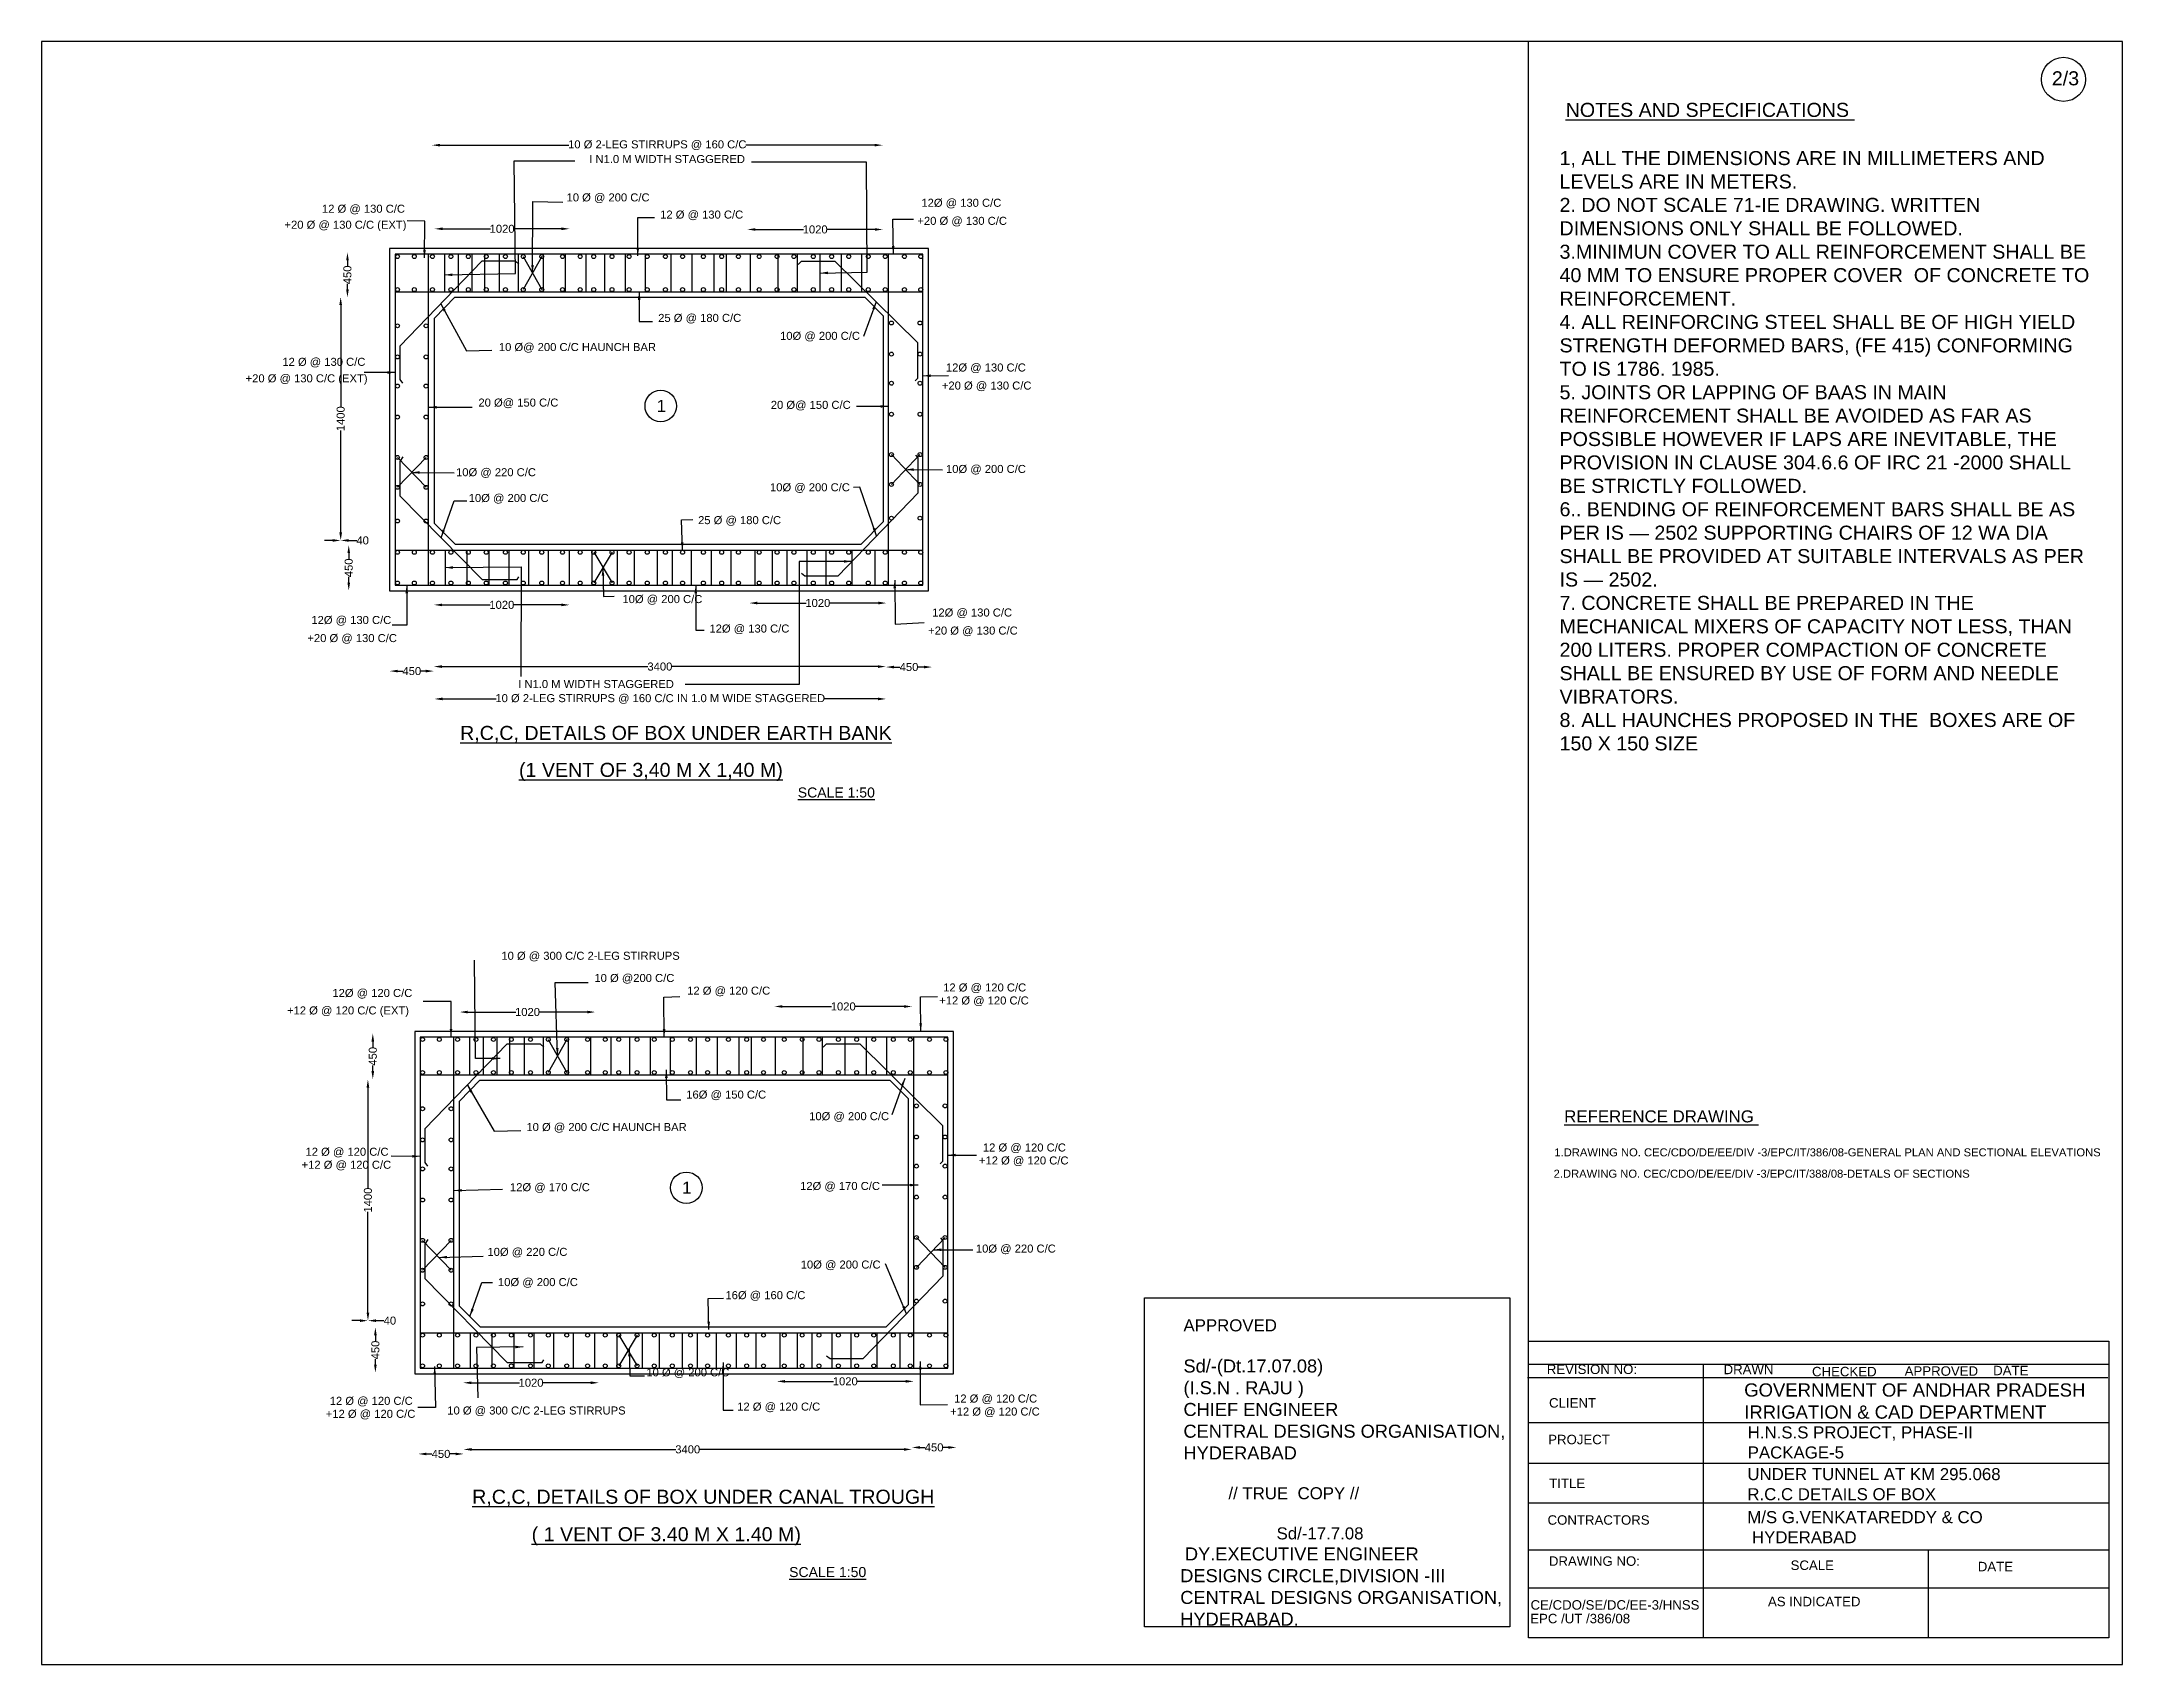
# Model space of a CAD drawing. Header units: millimetres. Extents: x 5124 to 2516816, y 2311 to 44401553.
# Drawn here: x 2511631 to 2516816, y 44397509 to 44401553 of the extents above.
import ezdxf

# ---------------------------------------------------------------- set-up
doc = ezdxf.new("R2010")
doc.units = ezdxf.units.MM
doc.header["$MEASUREMENT"] = 0
for name, color, linetype in [('DIMENSION', 7, 'Continuous'), ('DRAWING', 2, 'Continuous'), ('TEXT', 7, 'Continuous')]:
    doc.layers.add(name, color=color, linetype=linetype)
doc.styles.get("Standard").update_dxf_attribs({"font": 'arial.ttf', "height": 20})
doc.dimstyles.get("Standard").update_dxf_attribs({"dimtxt": 20, "dimasz": 20, "dimexe": 0.18, "dimexo": 0.0625, "dimgap": 0.09, "dimtad": 0, "dimdec": 0, "dimzin": 0, "dimdsep": 46, "dimtxsty": 'Standard', "dimcen": 0.09, "dimse1": 1, "dimse2": 1, "dimclrd": 1, "dimadec": 0, "dimazin": 0, "dimtfac": 1, "dimtdec": 0, "dimtofl": 0, "dimtmove": 0, "dimatfit": 3, "dimfxl": 1, "dimtolj": 1, "dimtzin": 0, "dimarcsym": 0})

msp = doc.modelspace()

# ---------------------------------------------------------------- texts
at = {"layer": 'DIMENSION', "color": 0}
for s, height, p in [('2/3', 35, (2516640.3, 44401443.7)), ('%%UNOTES AND SPECIFICATIONS ', 35, (2515428.7, 44401365)), ('I N1.0 M WIDTH STAGGERED ', 20, (2512995.5, 44401250)), ('I N1.0 M WIDTH STAGGERED ', 20, (2512818.4, 44399941.7))]:
    msp.add_text(s, height=height, dxfattribs=at).set_placement(p)
at = {"layer": 'DIMENSION', "color": 0, "insert": (2515413.5, 44401279.9), "char_height": 35, "width": 1344.625, "attachment_point": 1}
msp.add_mtext('1, ALL THE DIMENSIONS ARE IN MILLIMETERS AND LEVELS ARE IN METERS. \\P2. DO NOT SCALE 71-IE DRAWING. WRITTEN DIMENSIONS ONLY SHALL BE FOLLOWED. \\P3.MINIMUN COVER TO ALL REINFORCEMENT SHALL BE 40 MM TO ENSURE PROPER COVER  OF CONCRETE TO REINFORCEMENT. \\P4. ALL REINFORCING STEEL SHALL BE OF HIGH YIELD STRENGTH DEFORMED BARS, (FE 415) CONFORMING TO IS 1786. 1985. \\P5. JOINTS OR LAPPING OF BAAS IN MAIN REINFORCEMENT SHALL BE AVOIDED AS FAR AS POSSIBLE HOWEVER IF LAPS ARE INEVITABLE, THE PROVISION IN CLAUSE 304.6.6 OF IRC 21 -2000 SHALL BE STRICTLY FOLLOWED. \\P6.. BENDING OF REINFORCEMENT BARS SHALL BE AS PER IS — 2502 SUPPORTING CHAIRS OF 12 WA DIA SHALL BE PROVIDED AT SUITABLE INTERVALS AS PER IS — 2502. \\P7. CONCRETE SHALL BE PREPARED IN THE MECHANICAL MIXERS OF CAPACITY NOT LESS, THAN 200 LITERS. PROPER COMPACTION OF CONCRETE SHALL BE ENSURED BY USE OF FORM AND NEEDLE VIBRATORS. \\P8. ALL HAUNCHES PROPOSED IN THE  BOXES ARE OF 150 X 150 SIZE ', dxfattribs=at)
at = {"layer": 'DRAWING', "color": 0}
for s, height, p in [('REVISION NO:', 23.577, (2515381.6, 44398232.2)), ('DRAWN ', 23.58, (2515822.3, 44398231.8)), ('CHECKED ', 23.58, (2516042.6, 44398226.5)), ('APPROVED ', 23.58, (2516273.5, 44398227.8)), ('DATE ', 23.58, (2516494.1, 44398229.1)), ('CLIENT', 23.58, (2515387.3, 44398148.5)), ('PROJECT', 23.58, (2515385.2, 44398057.2)), ('TITLE ', 23.58, (2515387.7, 44397948.2)), ('CONTRACTORS ', 23.577, (2515383.6, 44397856.6)), ('DRAWING NO:', 23.577, (2515386.9, 44397754.2)), ('SCALE ', 23.58, (2515989.3, 44397743.9)), ('DATE ', 23.58, (2516455.8, 44397740.6)), ('AS INDICATED ', 23.577, (2515932.9, 44397653.4)), ('CE/CDO/SE/DC/EE-3/HNSS', 23.577, (2515341.2, 44397645)), ('EPC /UT /386/08', 23.577, (2515340.4, 44397611))]:
    msp.add_text(s, height=height, dxfattribs=at).set_placement(p)
at = {"layer": 'DRAWING', "color": 0, "attachment_point": 1}
for s, insert, char_height, width in [('GOVERNMENT OF ANDHAR PRADESH  IRRIGATION & CAD DEPARTMENT ', (2515873.6, 44398208.9), 33, 1051.541), ('H.N.S.S PROJECT, PHASE-II\\PPACKAGE-5', (2515882.4, 44398101.7), 30, 557.756), ('UNDER TUNNEL AT KM 295.068 R.C.C DETAILS OF BOX', (2515881.5, 44397997.7), 30, 662.375), ('M/S G.VENKATAREDDY & CO  HYDERABAD ', (2515881.3, 44397890.5), 30, 586.063)]:
    msp.add_mtext(s, dxfattribs=dict(at, insert=insert, char_height=char_height, width=width))
at = {"layer": 'TEXT', "color": 0}
for s, height, p in [('10 Ø @ 200 C/C', 20, (2512938.9, 44401154.4)), ('12Ø @ 130 C/C', 20, (2513823.2, 44401141)), ('+20 Ø @ 130 C/C (EXT)', 20, (2512236, 44401086.3)), ('12 Ø @ 130 C/C', 20, (2512329.4, 44401126.2)), ('12 Ø @ 130 C/C', 20, (2513172.2, 44401111.6)), ('+20 Ø @ 130 C/C', 20, (2513813.2, 44401096)), ('25 Ø @ 180 C/C', 20, (2513167.3, 44400854.1)), ('10 Ø@ 200 C/C HAUNCH BAR', 20, (2512770.2, 44400781.5)), ('10Ø @ 200 C/C', 20, (2513471, 44400809.4)), ('12 Ø @ 130 C/C', 20, (2512230.7, 44400744.6)), ('12Ø @ 130 C/C', 20, (2513884.3, 44400730.5)), ('+20 Ø @ 130 C/C (EXT)', 20, (2512139.1, 44400703.5)), ('+20 Ø @ 130 C/C', 20, (2513874.3, 44400685.5)), ('20 Ø@ 150 C/C', 20, (2512719.3, 44400643.1)), ('1', 30, (2513163.4, 44400629.8)), ('20 Ø@ 150 C/C', 20, (2513447.9, 44400637.4)), ('10Ø @ 220 C/C', 20, (2512663.5, 44400469.5)), ('10Ø @ 200 C/C', 20, (2513884.5, 44400477.7)), ('10Ø @ 200 C/C', 20, (2512695.1, 44400405.3)), ('10Ø @ 200 C/C', 20, (2513445.9, 44400432)), ('25 Ø @ 180 C/C', 20, (2513266.7, 44400350.1)), ('10Ø @ 200 C/C', 20, (2513078.2, 44400153.4)), ('12Ø @ 130 C/C', 20, (2512303, 44400101.2)), ('12Ø @ 130 C/C', 20, (2513850, 44400119.9)), ('+20 Ø @ 130 C/C', 20, (2512293, 44400056.2)), ('12Ø @ 130 C/C', 20, (2513295, 44400080)), ('+20 Ø @ 130 C/C', 20, (2513840, 44400074.9)), ('%%UR,C,C, DETAILS OF BOX UNDER EARTH BANK', 35, (2512673.6, 44399812.3)), ('%%U(1 VENT OF 3,40 M X 1,40 M)', 35, (2512820.4, 44399720.3)), ('%%USCALE 1:50', 25, (2513515.1, 44399668.9)), ('10 Ø @ 300 C/C 2-LEG STIRRUPS', 20, (2512776.5, 44399264.5)), ('10 Ø @200 C/C', 20, (2513008.4, 44399209.1)), ('12Ø @ 120 C/C', 20, (2512355.4, 44399171.8)), ('12 Ø @ 120 C/C', 20, (2513239.5, 44399177.6)), ('12 Ø @ 120 C/C', 20, (2513877.4, 44399185.5)), ('+12 Ø @ 120 C/C (EXT)', 20, (2512242.3, 44399128.3)), ('+12 Ø @ 120 C/C', 20, (2513867.6, 44399153.1)), ('16Ø @ 150 C/C', 20, (2513237.2, 44398918.6)), ('10Ø @ 200 C/C', 20, (2513543.5, 44398864.7)), ('%%UREFERENCE DRAWING ', 30, (2515425.1, 44398859.3)), ('10 Ø @ 200 C/C HAUNCH BAR', 20, (2512838.9, 44398837.7)), ('+12 Ø @ 120 C/C', 20, (2512278.6, 44398743.7)), ('12 Ø @ 120 C/C', 20, (2512288.4, 44398776.1)), ('+12 Ø @ 120 C/C', 20, (2513966.6, 44398754.4)), ('12 Ø @ 120 C/C', 20, (2513976.4, 44398786.7)), ('1.DRAWING NO. CEC/CDO/DE/EE/DIV -3/EPC/IT/386/08-GENERAL PLAN AND SECTIONAL ELEVATIONS ', 20, (2515400.5, 44398774.6)), ('1', 30, (2513227, 44398681.7)), ('12Ø @ 170 C/C', 20, (2513520.9, 44398690.8)), ('2.DRAWING NO. CEC/CDO/DE/EE/DIV -3/EPC/IT/388/08-DETALS OF SECTIONS ', 20, (2515398.7, 44398721.4)), ('12Ø @ 170 C/C', 20, (2512797.9, 44398687.8)), ('10Ø @ 220 C/C', 20, (2513959, 44398534.8)), ('10Ø @ 220 C/C', 20, (2512741.8, 44398526.6)), ('10Ø @ 200 C/C', 20, (2513522.4, 44398495)), ('10Ø @ 200 C/C', 20, (2512768, 44398451.3)), ('16Ø @ 160 C/C', 20, (2513334.9, 44398418.7)), ('10 Ø @ 200 C/C', 20, (2513137.8, 44398226.4)), ('+12 Ø @ 120 C/C', 20, (2512338.9, 44398123)), ('12 Ø @ 120 C/C', 20, (2512348.7, 44398155.4)), ('10 Ø @ 300 C/C 2-LEG STIRRUPS', 20, (2512641.7, 44398131.3)), ('12 Ø @ 120 C/C', 20, (2513364.2, 44398141)), ('+12 Ø @ 120 C/C', 20, (2513894.9, 44398128.7)), ('12 Ø @ 120 C/C', 20, (2513904.7, 44398161.1)), ('%%UR,C,C, DETAILS OF BOX UNDER CANAL TROUGH', 35, (2512703.7, 44397908.9)), ('%%U( 1 VENT OF 3.40 M X 1.40 M)', 35, (2512851.9, 44397815.5)), ('%%USCALE 1:50', 25, (2513493.6, 44397726.2))]:
    msp.add_text(s, height=height, dxfattribs=at).set_placement(p)
at = {"layer": 'TEXT', "color": 0, "char_height": 30, "attachment_point": 1}
for s, insert, width in [('APPROVED  \\P\\P{\\H1.0833x;Sd/-(Dt.17.07.08) \\P(I.S.N . RAJU ) \\PCHIEF ENGINEER  \\PCENTRAL DESIGNS ORGANISATION, HYDERABAD }', (2514476.3, 44398368.5), 873.065), ('^I// TRUE  COPY //  \\P^I^I\\P^I^ISd/-17.7.08\\P {\\H1.0833x;DY.EXECUTIVE ENGINEER  \\PDESIGNS CIRCLE,DIVISION -III CENTRAL DESIGNS ORGANISATION, HYDERABAD.}\\P\\P\\P', (2514468.3, 44397950.1), 871.735)]:
    msp.add_mtext(s, dxfattribs=dict(at, insert=insert, width=width))

# ---------------------------------------------------------------- blocks, each defined once
blk = doc.blocks.new('*D53')
at = {"layer": 'Defpoints', "color": 0, "transparency": 16777216}
for p in [(2512603.5, 44401277.9), (2513726.5, 44401294.6), (2513726.5, 44401287.2)]:
    blk.add_point(p, dxfattribs=at)
at = {"layer": 'DIMENSION', "color": 1, "lineweight": -2, "transparency": 16777216}
for p, q in [((2512623.5, 44401294.6), (2512944.7, 44401294.6)), ((2513706.5, 44401294.6), (2513385.3, 44401294.6))]:
    blk.add_line(p, q, dxfattribs=at)
at = {"layer": 'DIMENSION', "color": 1, "transparency": 16777216}
for points in [[(2512623.5, 44401297.9), (2512623.5, 44401291.3), (2512603.5, 44401294.6)], [(2513706.5, 44401297.9), (2513706.5, 44401291.3), (2513726.5, 44401294.6)]]:
    blk.add_solid(points, dxfattribs=at)
at = {"layer": 'DIMENSION', "color": 0, "transparency": 16777216, "insert": (2513165, 44401294.6), "char_height": 20, "attachment_point": 5}
blk.add_mtext('\\A1;10 Ø 2-LEG STIRRUPS @ 160 C/C', dxfattribs=at)
blk = doc.blocks.new('*D54')
at = {"layer": 'Defpoints', "color": 0, "transparency": 16777216}
for p in [(2513389.5, 44401075.4), (2513727.4, 44401084.5), (2513727.4, 44401079.5)]:
    blk.add_point(p, dxfattribs=at)
at = {"layer": 'DIMENSION', "color": 1, "lineweight": -2, "transparency": 16777216}
for p, q in [((2513409.5, 44401084.5), (2513529.5, 44401084.5)), ((2513707.4, 44401084.5), (2513587.5, 44401084.5))]:
    blk.add_line(p, q, dxfattribs=at)
at = {"layer": 'DIMENSION', "color": 1, "transparency": 16777216}
for points in [[(2513409.5, 44401087.8), (2513409.5, 44401081.2), (2513389.5, 44401084.5)], [(2513707.4, 44401087.8), (2513707.4, 44401081.2), (2513727.4, 44401084.5)]]:
    blk.add_solid(points, dxfattribs=at)
at = {"layer": 'DIMENSION', "color": 0, "transparency": 16777216, "insert": (2513558.5, 44401084.5), "char_height": 20, "attachment_point": 5}
blk.add_mtext('\\A1;1020', dxfattribs=at)
blk = doc.blocks.new('*D55')
at = {"layer": 'Defpoints', "color": 0, "transparency": 16777216}
for p in [(2512610.3, 44401086.1), (2512610.3, 44401074.5), (2512946.3, 44401074.7)]:
    blk.add_point(p, dxfattribs=at)
at = {"layer": 'DIMENSION', "color": 1, "lineweight": -2, "transparency": 16777216}
for p, q in [((2512630.3, 44401086.1), (2512749.4, 44401086.1)), ((2512926.3, 44401086.1), (2512807.3, 44401086.1))]:
    blk.add_line(p, q, dxfattribs=at)
at = {"layer": 'DIMENSION', "color": 1, "transparency": 16777216}
for points in [[(2512630.3, 44401089.5), (2512630.3, 44401082.8), (2512610.3, 44401086.1)], [(2512926.3, 44401089.5), (2512926.3, 44401082.8), (2512946.3, 44401086.1)]]:
    blk.add_solid(points, dxfattribs=at)
at = {"layer": 'DIMENSION', "color": 0, "transparency": 16777216, "insert": (2512778.3, 44401086.1), "char_height": 20, "attachment_point": 5}
blk.add_mtext('\\A1;1020', dxfattribs=at)
blk = doc.blocks.new('*D56')
at = {"layer": 'Defpoints', "color": 0, "transparency": 16777216}
for p in [(2512392, 44401027.2), (2512392.9, 44401027.2), (2512392.6, 44400915.5)]:
    blk.add_point(p, dxfattribs=at)
at = {"layer": 'DIMENSION', "color": 1, "lineweight": -2, "transparency": 16777216}
for p, q in [((2512392.9, 44401007.2), (2512392.9, 44400993.9)), ((2512392.9, 44400935.5), (2512392.9, 44400948.8))]:
    blk.add_line(p, q, dxfattribs=at)
at = {"layer": 'DIMENSION', "color": 1, "transparency": 16777216}
for points in [[(2512389.6, 44401007.2), (2512396.3, 44401007.2), (2512392.9, 44401027.2)], [(2512389.6, 44400935.5), (2512396.3, 44400935.5), (2512392.9, 44400915.5)]]:
    blk.add_solid(points, dxfattribs=at)
at = {"layer": 'DIMENSION', "color": 0, "transparency": 16777216, "insert": (2512392.9, 44400971.3), "char_height": 20, "attachment_point": 5, "rotation": 90}
blk.add_mtext('\\A1;450', dxfattribs=at)
blk = doc.blocks.new('*D57')
at = {"layer": 'Defpoints', "color": 0, "transparency": 16777216}
for p in [(2512378.1, 44400916.1), (2512376, 44400309.5), (2512377.8, 44400309.5)]:
    blk.add_point(p, dxfattribs=at)
at = {"layer": 'DIMENSION', "color": 1, "lineweight": -2, "transparency": 16777216}
for p, q in [((2512376, 44400896.1), (2512376, 44400641.8)), ((2512376, 44400329.5), (2512376, 44400583.8))]:
    blk.add_line(p, q, dxfattribs=at)
at = {"layer": 'DIMENSION', "color": 1, "transparency": 16777216}
for points in [[(2512372.7, 44400896.1), (2512379.4, 44400896.1), (2512376, 44400916.1)], [(2512372.7, 44400329.5), (2512379.4, 44400329.5), (2512376, 44400309.5)]]:
    blk.add_solid(points, dxfattribs=at)
at = {"layer": 'DIMENSION', "color": 0, "transparency": 16777216, "insert": (2512376, 44400612.8), "char_height": 20, "attachment_point": 5, "rotation": 90}
blk.add_mtext('\\A1;1400', dxfattribs=at)
blk = doc.blocks.new('*D58')
at = {"layer": 'Defpoints', "color": 0, "transparency": 16777216}
for p in [(2512375.9, 44400298.2), (2512376, 44400309.5), (2512376, 44400309.5)]:
    blk.add_point(p, dxfattribs=at)
at = {"layer": 'DIMENSION', "color": 1, "lineweight": -2, "transparency": 16777216}
for p, q in [((2512355.9, 44400309.5), (2512335.9, 44400309.5)), ((2512396, 44400309.5), (2512416, 44400309.5))]:
    blk.add_line(p, q, dxfattribs=at)
at = {"layer": 'DIMENSION', "color": 1, "transparency": 16777216}
for points in [[(2512355.9, 44400312.9), (2512355.9, 44400306.2), (2512375.9, 44400309.5)], [(2512396, 44400312.9), (2512396, 44400306.2), (2512376, 44400309.5)]]:
    blk.add_solid(points, dxfattribs=at)
at = {"layer": 'DIMENSION', "color": 0, "transparency": 16777216, "insert": (2512430.8, 44400309.5), "char_height": 20, "attachment_point": 5}
blk.add_mtext('\\A1;40', dxfattribs=at)
blk = doc.blocks.new('*D59')
at = {"layer": 'Defpoints', "color": 0, "transparency": 16777216}
for p in [(2512393.9, 44400297.9), (2512392.7, 44400184.7), (2512396.1, 44400184.7)]:
    blk.add_point(p, dxfattribs=at)
at = {"layer": 'DIMENSION', "color": 1, "lineweight": -2, "transparency": 16777216}
for p, q in [((2512396.1, 44400277.9), (2512396.1, 44400263.9)), ((2512396.1, 44400204.7), (2512396.1, 44400218.8))]:
    blk.add_line(p, q, dxfattribs=at)
at = {"layer": 'DIMENSION', "color": 1, "transparency": 16777216}
for points in [[(2512392.8, 44400277.9), (2512399.4, 44400277.9), (2512396.1, 44400297.9)], [(2512392.8, 44400204.7), (2512399.4, 44400204.7), (2512396.1, 44400184.7)]]:
    blk.add_solid(points, dxfattribs=at)
at = {"layer": 'DIMENSION', "color": 0, "transparency": 16777216, "insert": (2512396.1, 44400241.3), "char_height": 20, "attachment_point": 5, "rotation": 90}
blk.add_mtext('\\A1;450', dxfattribs=at)
blk = doc.blocks.new('*D60')
at = {"layer": 'Defpoints', "color": 0, "transparency": 16777216}
for p in [(2512608.8, 44400141), (2512946.3, 44400148.9), (2512946.3, 44400144.2)]:
    blk.add_point(p, dxfattribs=at)
at = {"layer": 'DIMENSION', "color": 1, "lineweight": -2, "transparency": 16777216}
for p, q in [((2512628.8, 44400148.9), (2512748.6, 44400148.9)), ((2512926.3, 44400148.9), (2512806.5, 44400148.9))]:
    blk.add_line(p, q, dxfattribs=at)
at = {"layer": 'DIMENSION', "color": 1, "transparency": 16777216}
for points in [[(2512628.8, 44400152.2), (2512628.8, 44400145.6), (2512608.8, 44400148.9)], [(2512926.3, 44400152.2), (2512926.3, 44400145.6), (2512946.3, 44400148.9)]]:
    blk.add_solid(points, dxfattribs=at)
at = {"layer": 'DIMENSION', "color": 0, "transparency": 16777216, "insert": (2512777.6, 44400148.9), "char_height": 20, "attachment_point": 5}
blk.add_mtext('\\A1;1020', dxfattribs=at)
blk = doc.blocks.new('*D61')
at = {"layer": 'Defpoints', "color": 0, "transparency": 16777216}
for p in [(2512498.4, 44399983.9), (2512498.4, 44399983.9), (2512608.2, 44399982.2)]:
    blk.add_point(p, dxfattribs=at)
at = {"layer": 'DIMENSION', "color": 1, "lineweight": -2, "transparency": 16777216}
for p, q in [((2512518.4, 44399983.9), (2512530.7, 44399983.9)), ((2512588.2, 44399983.9), (2512575.8, 44399983.9))]:
    blk.add_line(p, q, dxfattribs=at)
at = {"layer": 'DIMENSION', "color": 1, "transparency": 16777216}
for points in [[(2512518.4, 44399987.3), (2512518.4, 44399980.6), (2512498.4, 44399983.9)], [(2512588.2, 44399987.3), (2512588.2, 44399980.6), (2512608.2, 44399983.9)]]:
    blk.add_solid(points, dxfattribs=at)
at = {"layer": 'DIMENSION', "color": 0, "transparency": 16777216, "insert": (2512553.3, 44399983.9), "char_height": 20, "attachment_point": 5}
blk.add_mtext('\\A1;450', dxfattribs=at)
blk = doc.blocks.new('*D62')
at = {"layer": 'Defpoints', "color": 0, "transparency": 16777216}
for p in [(2512608.2, 44399982.2), (2513734.8, 44399995.2), (2513734.8, 44399994.2)]:
    blk.add_point(p, dxfattribs=at)
at = {"layer": 'DIMENSION', "color": 1, "lineweight": -2, "transparency": 16777216}
for p, q in [((2512628.2, 44399995.2), (2513141.6, 44399995.2)), ((2513714.8, 44399995.2), (2513201.4, 44399995.2))]:
    blk.add_line(p, q, dxfattribs=at)
at = {"layer": 'DIMENSION', "color": 1, "transparency": 16777216}
for points in [[(2512628.2, 44399998.5), (2512628.2, 44399991.8), (2512608.2, 44399995.2)], [(2513714.8, 44399998.5), (2513714.8, 44399991.8), (2513734.8, 44399995.2)]]:
    blk.add_solid(points, dxfattribs=at)
at = {"layer": 'DIMENSION', "color": 0, "transparency": 16777216, "insert": (2513171.5, 44399995.2), "char_height": 20, "attachment_point": 5}
blk.add_mtext('\\A1;3400', dxfattribs=at)
blk = doc.blocks.new('*D63')
at = {"layer": 'Defpoints', "color": 0, "transparency": 16777216}
for p in [(2513734.8, 44399995.2), (2513849.7, 44399997.5), (2513849.7, 44399994)]:
    blk.add_point(p, dxfattribs=at)
at = {"layer": 'DIMENSION', "color": 1, "lineweight": -2, "transparency": 16777216}
for p, q in [((2513754.8, 44399994), (2513769.7, 44399994)), ((2513829.7, 44399994), (2513814.8, 44399994))]:
    blk.add_line(p, q, dxfattribs=at)
at = {"layer": 'DIMENSION', "color": 1, "transparency": 16777216}
for points in [[(2513754.8, 44399997.3), (2513754.8, 44399990.6), (2513734.8, 44399994)], [(2513829.7, 44399997.3), (2513829.7, 44399990.6), (2513849.7, 44399994)]]:
    blk.add_solid(points, dxfattribs=at)
at = {"layer": 'DIMENSION', "color": 0, "transparency": 16777216, "insert": (2513792.3, 44399994), "char_height": 20, "attachment_point": 5}
blk.add_mtext('\\A1;450', dxfattribs=at)
blk = doc.blocks.new('*D64')
at = {"layer": 'Defpoints', "color": 0, "transparency": 16777216}
for p in [(2512609.8, 44399918.7), (2513734.9, 44399930.3), (2513734.9, 44399914.5)]:
    blk.add_point(p, dxfattribs=at)
at = {"layer": 'DIMENSION', "color": 1, "lineweight": -2, "transparency": 16777216}
for p, q in [((2512629.8, 44399914.5), (2512763.7, 44399914.5)), ((2513714.9, 44399914.5), (2513581.1, 44399914.5))]:
    blk.add_line(p, q, dxfattribs=at)
at = {"layer": 'DIMENSION', "color": 1, "transparency": 16777216}
for points in [[(2512629.8, 44399917.9), (2512629.8, 44399911.2), (2512609.8, 44399914.5)], [(2513714.9, 44399917.9), (2513714.9, 44399911.2), (2513734.9, 44399914.5)]]:
    blk.add_solid(points, dxfattribs=at)
at = {"layer": 'DIMENSION', "color": 0, "transparency": 16777216, "insert": (2513172.4, 44399914.5), "char_height": 20, "attachment_point": 5}
blk.add_mtext('\\A1;10 Ø 2-LEG STIRRUPS @ 160 C/C IN 1.0 M WIDE STAGGERED', dxfattribs=at)
blk = doc.blocks.new('*D65')
at = {"layer": 'Defpoints', "color": 0, "transparency": 16777216}
for p in [(2513394.4, 44400148.6), (2513735.9, 44400153.5), (2513735.9, 44400151.9)]:
    blk.add_point(p, dxfattribs=at)
at = {"layer": 'DIMENSION', "color": 1, "lineweight": -2, "transparency": 16777216}
for p, q in [((2513414.4, 44400153.5), (2513536.2, 44400153.5)), ((2513715.9, 44400153.5), (2513594.1, 44400153.5))]:
    blk.add_line(p, q, dxfattribs=at)
at = {"layer": 'DIMENSION', "color": 1, "transparency": 16777216}
for points in [[(2513414.4, 44400156.9), (2513414.4, 44400150.2), (2513394.4, 44400153.5)], [(2513715.9, 44400156.9), (2513715.9, 44400150.2), (2513735.9, 44400153.5)]]:
    blk.add_solid(points, dxfattribs=at)
at = {"layer": 'DIMENSION', "color": 0, "transparency": 16777216, "insert": (2513565.1, 44400153.5), "char_height": 20, "attachment_point": 5}
blk.add_mtext('\\A1;1020', dxfattribs=at)
blk = doc.blocks.new('*D66')
at = {"layer": 'Defpoints', "color": 0, "transparency": 16777216}
for p in [(2513010.5, 44399134.3), (2513010.5, 44399132.6), (2512672.6, 44399126.1)]:
    blk.add_point(p, dxfattribs=at)
at = {"layer": 'DIMENSION', "color": 1, "lineweight": -2, "transparency": 16777216}
for p, q in [((2512692.6, 44399134.3), (2512812.6, 44399134.3)), ((2512990.5, 44399134.3), (2512870.5, 44399134.3))]:
    blk.add_line(p, q, dxfattribs=at)
at = {"layer": 'DIMENSION', "color": 1, "transparency": 16777216}
for points in [[(2512692.6, 44399137.6), (2512692.6, 44399130.9), (2512672.6, 44399134.3)], [(2512990.5, 44399137.6), (2512990.5, 44399130.9), (2513010.5, 44399134.3)]]:
    blk.add_solid(points, dxfattribs=at)
at = {"layer": 'DIMENSION', "color": 0, "transparency": 16777216, "insert": (2512841.6, 44399134.3), "char_height": 20, "attachment_point": 5}
blk.add_mtext('\\A1;1020', dxfattribs=at)
blk = doc.blocks.new('*D67')
at = {"layer": 'Defpoints', "color": 0, "transparency": 16777216}
for p in [(2513457, 44399139.1), (2513799.8, 44399148.1), (2513799.8, 44399140.7)]:
    blk.add_point(p, dxfattribs=at)
at = {"layer": 'DIMENSION', "color": 1, "lineweight": -2, "transparency": 16777216}
for p, q in [((2513477, 44399148.1), (2513599.4, 44399148.1)), ((2513779.8, 44399148.1), (2513657.4, 44399148.1))]:
    blk.add_line(p, q, dxfattribs=at)
at = {"layer": 'DIMENSION', "color": 1, "transparency": 16777216}
for points in [[(2513477, 44399151.4), (2513477, 44399144.8), (2513457, 44399148.1)], [(2513779.8, 44399151.4), (2513779.8, 44399144.8), (2513799.8, 44399148.1)]]:
    blk.add_solid(points, dxfattribs=at)
at = {"layer": 'DIMENSION', "color": 0, "transparency": 16777216, "insert": (2513628.4, 44399148.1), "char_height": 20, "attachment_point": 5}
blk.add_mtext('\\A1;1020', dxfattribs=at)
blk = doc.blocks.new('*D68')
at = {"layer": 'Defpoints', "color": 0, "transparency": 16777216}
for p in [(2512456.1, 44399080.8), (2512457, 44399080.8), (2512457.5, 44398967)]:
    blk.add_point(p, dxfattribs=at)
at = {"layer": 'DIMENSION', "color": 1, "lineweight": -2, "transparency": 16777216}
for p, q in [((2512456.1, 44399060.8), (2512456.1, 44399046.5)), ((2512456.1, 44398987), (2512456.1, 44399001.4))]:
    blk.add_line(p, q, dxfattribs=at)
at = {"layer": 'DIMENSION', "color": 1, "transparency": 16777216}
for points in [[(2512452.8, 44399060.8), (2512459.4, 44399060.8), (2512456.1, 44399080.8)], [(2512452.8, 44398987), (2512459.4, 44398987), (2512456.1, 44398967)]]:
    blk.add_solid(points, dxfattribs=at)
at = {"layer": 'DIMENSION', "color": 0, "transparency": 16777216, "insert": (2512456.1, 44399023.9), "char_height": 20, "attachment_point": 5, "rotation": 90}
blk.add_mtext('\\A1;450', dxfattribs=at)
blk = doc.blocks.new('*D69')
at = {"layer": 'Defpoints', "color": 0, "transparency": 16777216}
for p in [(2512441.8, 44398966.1), (2512443.9, 44398365.2), (2512449, 44398365.2)]:
    blk.add_point(p, dxfattribs=at)
at = {"layer": 'DIMENSION', "color": 1, "lineweight": -2, "transparency": 16777216}
for p, q in [((2512443.9, 44398946.1), (2512443.9, 44398694.6)), ((2512443.9, 44398385.2), (2512443.9, 44398636.7))]:
    blk.add_line(p, q, dxfattribs=at)
at = {"layer": 'DIMENSION', "color": 1, "transparency": 16777216}
for points in [[(2512440.6, 44398946.1), (2512447.3, 44398946.1), (2512443.9, 44398966.1)], [(2512440.6, 44398385.2), (2512447.3, 44398385.2), (2512443.9, 44398365.2)]]:
    blk.add_solid(points, dxfattribs=at)
at = {"layer": 'DIMENSION', "color": 0, "transparency": 16777216, "insert": (2512443.9, 44398665.6), "char_height": 20, "attachment_point": 5, "rotation": 90}
blk.add_mtext('\\A1;1400', dxfattribs=at)
blk = doc.blocks.new('*D70')
at = {"layer": 'Defpoints', "color": 0, "transparency": 16777216}
for p in [(2512443.9, 44398365.2), (2512443.9, 44398365.2), (2512443.9, 44398348.6)]:
    blk.add_point(p, dxfattribs=at)
at = {"layer": 'DIMENSION', "color": 1, "lineweight": -2, "transparency": 16777216}
for p, q in [((2512423.9, 44398365.2), (2512403.9, 44398365.2)), ((2512463.9, 44398365.2), (2512483.9, 44398365.2))]:
    blk.add_line(p, q, dxfattribs=at)
at = {"layer": 'DIMENSION', "color": 1, "transparency": 16777216}
for points in [[(2512423.9, 44398368.5), (2512423.9, 44398361.8), (2512443.9, 44398365.2)], [(2512463.9, 44398368.5), (2512463.9, 44398361.8), (2512443.9, 44398365.2)]]:
    blk.add_solid(points, dxfattribs=at)
at = {"layer": 'DIMENSION', "color": 0, "transparency": 16777216, "insert": (2512498.7, 44398365.2), "char_height": 20, "attachment_point": 5}
blk.add_mtext('\\A1;40', dxfattribs=at)
blk = doc.blocks.new('*D71')
at = {"layer": 'Defpoints', "color": 0, "transparency": 16777216}
for p in [(2512464.6, 44398348.6), (2512462.5, 44398235.4), (2512465, 44398235.4)]:
    blk.add_point(p, dxfattribs=at)
at = {"layer": 'DIMENSION', "color": 1, "lineweight": -2, "transparency": 16777216}
for p, q in [((2512462.5, 44398328.6), (2512462.5, 44398314.5)), ((2512462.5, 44398255.4), (2512462.5, 44398269.4))]:
    blk.add_line(p, q, dxfattribs=at)
at = {"layer": 'DIMENSION', "color": 1, "transparency": 16777216}
for points in [[(2512459.2, 44398328.6), (2512465.8, 44398328.6), (2512462.5, 44398348.6)], [(2512459.2, 44398255.4), (2512465.8, 44398255.4), (2512462.5, 44398235.4)]]:
    blk.add_solid(points, dxfattribs=at)
at = {"layer": 'DIMENSION', "color": 0, "transparency": 16777216, "insert": (2512462.5, 44398292), "char_height": 20, "attachment_point": 5, "rotation": 90}
blk.add_mtext('\\A1;450', dxfattribs=at)
blk = doc.blocks.new('*D72')
at = {"layer": 'Defpoints', "color": 0, "transparency": 16777216}
for p in [(2512681.4, 44398194), (2513019.4, 44398210.4), (2513019.4, 44398196.1)]:
    blk.add_point(p, dxfattribs=at)
at = {"layer": 'DIMENSION', "color": 1, "lineweight": -2, "transparency": 16777216}
for p, q in [((2512701.4, 44398210.4), (2512821.4, 44398210.4)), ((2512999.4, 44398210.4), (2512879.4, 44398210.4))]:
    blk.add_line(p, q, dxfattribs=at)
at = {"layer": 'DIMENSION', "color": 1, "transparency": 16777216}
for points in [[(2512701.4, 44398213.7), (2512701.4, 44398207.1), (2512681.4, 44398210.4)], [(2512999.4, 44398213.7), (2512999.4, 44398207.1), (2513019.4, 44398210.4)]]:
    blk.add_solid(points, dxfattribs=at)
at = {"layer": 'DIMENSION', "color": 0, "transparency": 16777216, "insert": (2512850.4, 44398210.4), "char_height": 20, "attachment_point": 5}
blk.add_mtext('\\A1;1020', dxfattribs=at)
blk = doc.blocks.new('*D73')
at = {"layer": 'Defpoints', "color": 0, "transparency": 16777216}
for p in [(2513462.9, 44398205), (2513804.1, 44398213.9), (2513804.1, 44398206.7)]:
    blk.add_point(p, dxfattribs=at)
at = {"layer": 'DIMENSION', "color": 1, "lineweight": -2, "transparency": 16777216}
for p, q in [((2513482.9, 44398213.9), (2513604.5, 44398213.9)), ((2513784.1, 44398213.9), (2513662.5, 44398213.9))]:
    blk.add_line(p, q, dxfattribs=at)
at = {"layer": 'DIMENSION', "color": 1, "transparency": 16777216}
for points in [[(2513482.9, 44398217.2), (2513482.9, 44398210.6), (2513462.9, 44398213.9)], [(2513784.1, 44398217.2), (2513784.1, 44398210.6), (2513804.1, 44398213.9)]]:
    blk.add_solid(points, dxfattribs=at)
at = {"layer": 'DIMENSION', "color": 0, "transparency": 16777216, "insert": (2513633.5, 44398213.9), "char_height": 20, "attachment_point": 5}
blk.add_mtext('\\A1;1020', dxfattribs=at)
blk = doc.blocks.new('*D74')
at = {"layer": 'Defpoints', "color": 0, "transparency": 16777216}
for p in [(2512569.8, 44398033), (2512569.8, 44398033), (2512682.3, 44398033.5)]:
    blk.add_point(p, dxfattribs=at)
at = {"layer": 'DIMENSION', "color": 1, "lineweight": -2, "transparency": 16777216}
for p, q in [((2512589.8, 44398033), (2512603.5, 44398033)), ((2512662.3, 44398033), (2512648.6, 44398033))]:
    blk.add_line(p, q, dxfattribs=at)
at = {"layer": 'DIMENSION', "color": 1, "transparency": 16777216}
for points in [[(2512589.8, 44398036.3), (2512589.8, 44398029.7), (2512569.8, 44398033)], [(2512662.3, 44398036.3), (2512662.3, 44398029.7), (2512682.3, 44398033)]]:
    blk.add_solid(points, dxfattribs=at)
at = {"layer": 'DIMENSION', "color": 0, "transparency": 16777216, "insert": (2512626, 44398033), "char_height": 20, "attachment_point": 5}
blk.add_mtext('\\A1;450', dxfattribs=at)
blk = doc.blocks.new('*D75')
at = {"layer": 'Defpoints', "color": 0, "transparency": 16777216}
for p in [(2513799.5, 44398047.9), (2513799.5, 44398044.3), (2512682.3, 44398033.5)]:
    blk.add_point(p, dxfattribs=at)
at = {"layer": 'DIMENSION', "color": 1, "lineweight": -2, "transparency": 16777216}
for p, q in [((2512702.3, 44398044.3), (2513211, 44398044.3)), ((2513779.5, 44398044.3), (2513270.8, 44398044.3))]:
    blk.add_line(p, q, dxfattribs=at)
at = {"layer": 'DIMENSION', "color": 1, "transparency": 16777216}
for points in [[(2512702.3, 44398047.6), (2512702.3, 44398040.9), (2512682.3, 44398044.3)], [(2513779.5, 44398047.6), (2513779.5, 44398040.9), (2513799.5, 44398044.3)]]:
    blk.add_solid(points, dxfattribs=at)
at = {"layer": 'DIMENSION', "color": 0, "transparency": 16777216, "insert": (2513240.9, 44398044.3), "char_height": 20, "attachment_point": 5}
blk.add_mtext('\\A1;3400', dxfattribs=at)
blk = doc.blocks.new('*D76')
at = {"layer": 'Defpoints', "color": 0, "transparency": 16777216}
for p in [(2513799.5, 44398044.3), (2513910.2, 44398049.2), (2513910.2, 44398044.5)]:
    blk.add_point(p, dxfattribs=at)
at = {"layer": 'DIMENSION', "color": 1, "lineweight": -2, "transparency": 16777216}
for p, q in [((2513819.5, 44398049.2), (2513832.3, 44398049.2)), ((2513890.2, 44398049.2), (2513877.4, 44398049.2))]:
    blk.add_line(p, q, dxfattribs=at)
at = {"layer": 'DIMENSION', "color": 1, "transparency": 16777216}
for points in [[(2513819.5, 44398052.5), (2513819.5, 44398045.9), (2513799.5, 44398049.2)], [(2513890.2, 44398052.5), (2513890.2, 44398045.9), (2513910.2, 44398049.2)]]:
    blk.add_solid(points, dxfattribs=at)
at = {"layer": 'DIMENSION', "color": 0, "transparency": 16777216, "insert": (2513854.9, 44398049.2), "char_height": 20, "attachment_point": 5}
blk.add_mtext('\\A1;450', dxfattribs=at)

# ---------------------------------------------------------------- dimensions: what is measured, and where the dimension line sits
at = {"layer": 'DIMENSION', "color": 0}
for base, p1, p2, text, picture, middle in [((2513726.5, 44401294.6), (2512603.5, 44401277.9), (2513726.5, 44401287.2), '10 Ø 2-LEG STIRRUPS @ 160 C/C', '*D53', (2513165, 44401294.6)), ((2512610.3, 44401086.1), (2512946.3, 44401074.7), (2512610.3, 44401074.5), '1020', '*D55', (2512778.3, 44401086.1)), ((2513727.4, 44401084.5), (2513389.5, 44401075.4), (2513727.4, 44401079.5), '1020', '*D54', (2513558.5, 44401084.5)), ((2512376, 44400309.5), (2512375.9, 44400298.2), (2512376, 44400309.5), '40', '*D58', (2512430.8, 44400309.5)), ((2513735.9, 44400153.5), (2513394.4, 44400148.6), (2513735.9, 44400151.9), '1020', '*D65', (2513565.1, 44400153.5)), ((2512946.3, 44400148.9), (2512608.8, 44400141), (2512946.3, 44400144.2), '1020', '*D60', (2512777.6, 44400148.9)), ((2513734.9, 44399914.5), (2512609.8, 44399918.7), (2513734.9, 44399930.3), '10 Ø 2-LEG STIRRUPS @ 160 C/C IN 1.0 M WIDE STAGGERED', '*D64', (2513172.4, 44399914.5)), ((2513734.8, 44399995.2), (2512608.2, 44399982.2), (2513734.8, 44399994.2), '3400', '*D62', (2513171.5, 44399995.2)), ((2512498.4, 44399983.9), (2512608.2, 44399982.2), (2512498.4, 44399983.9), '450', '*D61', (2512553.3, 44399983.9)), ((2513849.7, 44399994), (2513734.8, 44399995.2), (2513849.7, 44399997.5), '450', '*D63', (2513792.3, 44399994)), ((2513010.5, 44399134.3), (2512672.6, 44399126.1), (2513010.5, 44399132.6), '1020', '*D66', (2512841.6, 44399134.3)), ((2513799.8, 44399148.1), (2513457, 44399139.1), (2513799.8, 44399140.7), '1020', '*D67', (2513628.4, 44399148.1)), ((2512443.9, 44398365.2), (2512443.9, 44398348.6), (2512443.9, 44398365.2), '40', '*D70', (2512498.7, 44398365.2)), ((2513019.4, 44398210.4), (2512681.4, 44398194), (2513019.4, 44398196.1), '1020', '*D72', (2512850.4, 44398210.4)), ((2513804.1, 44398213.9), (2513462.9, 44398205), (2513804.1, 44398206.7), '1020', '*D73', (2513633.5, 44398213.9)), ((2512569.8, 44398033), (2512682.3, 44398033.5), (2512569.8, 44398033), '450', '*D74', (2512626, 44398033)), ((2513799.5, 44398044.3), (2512682.3, 44398033.5), (2513799.5, 44398047.9), '3400', '*D75', (2513240.9, 44398044.3)), ((2513910.2, 44398049.2), (2513799.5, 44398044.3), (2513910.2, 44398044.5), '450', '*D76', (2513854.9, 44398049.2))]:
    dim = msp.add_linear_dim(base=base, p1=p1, p2=p2, text=text, dimstyle='Standard', dxfattribs=at)
    dim.commit()
    dim.dimension.update_dxf_attribs({"geometry": picture, "text_midpoint": middle})
for base, p1, p2, text, picture, middle in [((2512392.9, 44401027.2), (2512392.6, 44400915.5), (2512392, 44401027.2), '450', '*D56', (2512392.9, 44400971.3)), ((2512376, 44400309.5), (2512378.1, 44400916.1), (2512377.8, 44400309.5), '1400', '*D57', (2512376, 44400612.8)), ((2512396.1, 44400184.7), (2512393.9, 44400297.9), (2512392.7, 44400184.7), '450', '*D59', (2512396.1, 44400241.3)), ((2512456.1, 44399080.8), (2512457.5, 44398967), (2512457, 44399080.8), '450', '*D68', (2512456.1, 44399023.9)), ((2512443.9, 44398365.2), (2512441.8, 44398966.1), (2512449, 44398365.2), '1400', '*D69', (2512443.9, 44398665.6)), ((2512462.5, 44398235.4), (2512464.6, 44398348.6), (2512465, 44398235.4), '450', '*D71', (2512462.5, 44398292))]:
    dim = msp.add_linear_dim(base=base, p1=p1, p2=p2, angle=90, text=text, dimstyle='Standard', dxfattribs=at)
    dim.commit()
    dim.dimension.update_dxf_attribs({"geometry": picture, "text_midpoint": middle})

# ---------------------------------------------------------------- linework, layer by layer
at = {"layer": 'DIMENSION', "color": 0}
for points in [[(2516816.1, 44401552.6), (2511630.7, 44401552.6), (2511630.7, 44397508.6), (2516816.1, 44397508.6)], [(2514379.4, 44398421.8), (2515289.8, 44398421.8), (2515289.8, 44397602.5), (2514379.4, 44397602.5)]]:
    msp.add_lwpolyline(points, close=True, dxfattribs=at)
for points in [[(2515336.1, 44398313.8), (2515336.1, 44401552.6)], [(2512808.1, 44401255.5), (2512959.3, 44401255.5)], [(2513686.7, 44401252), (2513400.1, 44401252)], [(2513518.9, 44399950.5), (2513234.9, 44399950.5)], [(2516332.4, 44397794.1), (2516332.4, 44397574.5)]]:
    msp.add_lwpolyline(points, dxfattribs=at)
for centre, radius in [((2516669.4, 44401458.6), 55), ((2513173.7, 44400644.4), 39.3), ((2513237.3, 44398696.3), 39.3)]:
    msp.add_circle(centre, radius, dxfattribs=at)
at = {"layer": 'DRAWING', "color": 0}
for points in [[(2512498, 44400184), (2513840.5, 44400184), (2513840.5, 44401037), (2512498, 44401037)], [(2512512, 44400198), (2513826.5, 44400198), (2513826.5, 44401023), (2512512, 44401023)], [(2512560.4, 44398233), (2513902.9, 44398233), (2513902.9, 44399086), (2512560.4, 44399086)], [(2512574.4, 44398247), (2513888.9, 44398247), (2513888.9, 44399072), (2512574.4, 44399072)], [(2515336.1, 44398313.8), (2516782.3, 44398313.8), (2516782.3, 44397574.5), (2515336.1, 44397574.5)]]:
    msp.add_lwpolyline(points, close=True, dxfattribs=at)
for points in [[(2512819.7, 44400998.2), (2512811.3, 44401005.1), (2512727.8, 44401005.1), (2512523.4, 44400793.9), (2512523.4, 44400710.3), (2512530.1, 44400701.3)], [(2512595.2, 44400198), (2512595.2, 44401023)], [(2512634.4, 44401023), (2512634.4, 44400928.9)], [(2512668.7, 44401023), (2512668.7, 44400928.9)], [(2512703.1, 44401023), (2512703.1, 44400928.9)], [(2512734.5, 44401023), (2512734.5, 44400928.9)], [(2512770.8, 44401023), (2512770.8, 44400928.9)], [(2512818.4, 44401023), (2512818.4, 44400928.9)], [(2512877.1, 44401017), (2512831, 44400934.6)], [(2512831, 44401017), (2512877.1, 44400934.6)], [(2512880.9, 44401023), (2512880.9, 44400928.9)], [(2512935.7, 44401023), (2512935.7, 44400928.9)], [(2512986.7, 44401023), (2512986.7, 44400928.9)], [(2513033.6, 44401023), (2513033.6, 44400928.9)], [(2513084.6, 44401023), (2513084.6, 44400928.9)], [(2513134.7, 44401023), (2513134.7, 44400928.9)], [(2513199, 44401023), (2513199, 44400928.9)], [(2513251.5, 44401023), (2513251.5, 44400928.9)], [(2513305.8, 44401023), (2513305.8, 44400928.9)], [(2513336.5, 44401023), (2513336.5, 44400928.9)], [(2513396.6, 44401023), (2513396.6, 44400928.9)], [(2513465.2, 44401023), (2513465.2, 44400928.9)], [(2513513.4, 44401023), (2513513.4, 44400928.9)], [(2513516.1, 44400997.5), (2513524.3, 44401005.9), (2513607.6, 44401005.9), (2513813.4, 44400802.4), (2513813.4, 44400713.2), (2513807.7, 44400707)], [(2513570.4, 44401023), (2513570.4, 44400928.9)], [(2513623.4, 44401023), (2513623.4, 44400928.9)], [(2513674.1, 44401023), (2513674.1, 44400928.9)], [(2513741.6, 44400198), (2513741.6, 44401023)], [(2512512, 44400928.9), (2513826.5, 44400928.9)], [(2512661.5, 44400300.5), (2512609.7, 44400352.1), (2512609.7, 44400863.5), (2512660.1, 44400915.4), (2513681.9, 44400915.4), (2513727.8, 44400869.5), (2513727.8, 44400356), (2513673.4, 44400300.5)], [(2512517.6, 44400441.9), (2512588.8, 44400516.3)], [(2512517.6, 44400516.3), (2512588.8, 44400441.9)], [(2512530.6, 44400518.2), (2512523.6, 44400506.5), (2512523.6, 44400420.9), (2512728.6, 44400211.9), (2512815.5, 44400211.9), (2512820, 44400218.7)], [(2513524, 44400228.3), (2513533.1, 44400221.5), (2513615.4, 44400221.5), (2513815.4, 44400428), (2513815.4, 44400515), (2513809.1, 44400522.4)], [(2513819.7, 44400523.4), (2513748.5, 44400449)], [(2513748.5, 44400523.4), (2513819.7, 44400449)], [(2512512, 44400285.6), (2513826.5, 44400285.6)], [(2512636.1, 44400285.6), (2512636.1, 44400198)], [(2512661.5, 44400300.5), (2513673.4, 44400300.5)], [(2512690.1, 44400285.6), (2512690.1, 44400198)], [(2512745.5, 44400285.6), (2512745.5, 44400198)], [(2512794.8, 44400285.6), (2512794.8, 44400198)], [(2512843.7, 44400285.6), (2512843.7, 44400198)], [(2512893.1, 44400285.6), (2512893.1, 44400198)], [(2512945.8, 44400285.6), (2512945.8, 44400198)], [(2513001.5, 44400285.6), (2513001.5, 44400198)], [(2513052.2, 44400280), (2513006.6, 44400203.5)], [(2513006.6, 44400280), (2513052.2, 44400203.5)], [(2513065.2, 44400285.6), (2513065.2, 44400198)], [(2513107.4, 44400285.6), (2513107.4, 44400198)], [(2513164.8, 44400285.6), (2513164.8, 44400198)], [(2513202.3, 44400285.6), (2513202.3, 44400198)], [(2513249.2, 44400285.6), (2513249.2, 44400198)], [(2513299, 44400285.6), (2513299, 44400198)], [(2513347.9, 44400285.6), (2513347.9, 44400198)], [(2513408.2, 44400285.6), (2513408.2, 44400198)], [(2513451, 44400285.6), (2513451, 44400198)], [(2513487.9, 44400285.6), (2513487.9, 44400198)], [(2513537.4, 44400285.6), (2513537.4, 44400198)], [(2513585.2, 44400285.6), (2513585.2, 44400198)], [(2513650, 44400285.6), (2513650, 44400198)], [(2513707.4, 44400285.6), (2513707.4, 44400198)], [(2512882.1, 44399047.1), (2512873.8, 44399054.1), (2512790.2, 44399054.1), (2512585.8, 44398842.9), (2512585.8, 44398759.3), (2512592.6, 44398750.3)], [(2512657.6, 44398247), (2512657.6, 44399072)], [(2512696.9, 44399072), (2512696.9, 44398977.8)], [(2512731.2, 44399072), (2512731.2, 44398977.8)], [(2512765.5, 44399072), (2512765.5, 44398977.8)], [(2512797, 44399072), (2512797, 44398977.8)], [(2512833.2, 44399072), (2512833.2, 44398977.8)], [(2512880.9, 44399072), (2512880.9, 44398977.8)], [(2512939.5, 44399066), (2512893.4, 44398983.6)], [(2512893.4, 44399066), (2512939.5, 44398983.6)], [(2512943.3, 44399072), (2512943.3, 44398977.8)], [(2512998.2, 44399072), (2512998.2, 44398977.8)], [(2513049.2, 44399072), (2513049.2, 44398977.8)], [(2513096.1, 44399072), (2513096.1, 44398977.8)], [(2513147.1, 44399072), (2513147.1, 44398977.8)], [(2513197.1, 44399072), (2513197.1, 44398977.8)], [(2513261.5, 44399072), (2513261.5, 44398977.8)], [(2513313.9, 44399072), (2513313.9, 44398977.8)], [(2513368.3, 44399072), (2513368.3, 44398977.8)], [(2513398.9, 44399072), (2513398.9, 44398977.8)], [(2513459, 44399072), (2513459, 44398977.8)], [(2513527.7, 44399072), (2513527.7, 44398977.8)], [(2513575.8, 44399072), (2513575.8, 44398977.8)], [(2513578.6, 44399046.5), (2513586.8, 44399054.9), (2513670.1, 44399054.9), (2513875.8, 44398851.4), (2513875.8, 44398762.1), (2513870.1, 44398756)], [(2513632.8, 44399072), (2513632.8, 44398977.8)], [(2513685.8, 44399072), (2513685.8, 44398977.8)], [(2513736.6, 44399072), (2513736.6, 44398977.8)], [(2513804, 44398247), (2513804, 44399072)], [(2512574.4, 44398977.8), (2513888.9, 44398977.8)], [(2512723.9, 44398349.5), (2512672.1, 44398401.1), (2512672.1, 44398912.5), (2512722.5, 44398964.3), (2513744.4, 44398964.3), (2513790.2, 44398918.5), (2513790.2, 44398405), (2513735.8, 44398349.5)], [(2512580, 44398490.9), (2512651.3, 44398565.3)], [(2512580, 44398565.3), (2512651.3, 44398490.9)], [(2512593.1, 44398567.2), (2512586, 44398555.5), (2512586, 44398469.9), (2512791, 44398260.8), (2512877.9, 44398260.8), (2512882.4, 44398267.7)], [(2513586.5, 44398277.3), (2513595.5, 44398270.5), (2513677.8, 44398270.5), (2513877.8, 44398476.9), (2513877.8, 44398563.9), (2513871.5, 44398571.4)], [(2513882.2, 44398572.4), (2513810.9, 44398498)], [(2513810.9, 44398572.4), (2513882.2, 44398498)], [(2512723.9, 44398349.5), (2513735.8, 44398349.5)], [(2512574.4, 44398334.6), (2513888.9, 44398334.6)], [(2512698.5, 44398334.6), (2512698.5, 44398247)], [(2512752.5, 44398334.6), (2512752.5, 44398247)], [(2512807.9, 44398334.6), (2512807.9, 44398247)], [(2512857.3, 44398334.6), (2512857.3, 44398247)], [(2512906.1, 44398334.6), (2512906.1, 44398247)], [(2512955.6, 44398334.6), (2512955.6, 44398247)], [(2513008.2, 44398334.6), (2513008.2, 44398247)], [(2513063.9, 44398334.6), (2513063.9, 44398247)], [(2513114.7, 44398329), (2513069.1, 44398252.5)], [(2513069.1, 44398329), (2513114.7, 44398252.5)], [(2513127.6, 44398334.6), (2513127.6, 44398247)], [(2513169.9, 44398334.6), (2513169.9, 44398247)], [(2513227.2, 44398334.6), (2513227.2, 44398247)], [(2513264.8, 44398334.6), (2513264.8, 44398247)], [(2513311.7, 44398334.6), (2513311.7, 44398247)], [(2513361.4, 44398334.6), (2513361.4, 44398247)], [(2513410.3, 44398334.6), (2513410.3, 44398247)], [(2513470.7, 44398334.6), (2513470.7, 44398247)], [(2513513.4, 44398334.6), (2513513.4, 44398247)], [(2513550.4, 44398334.6), (2513550.4, 44398247)], [(2513599.8, 44398334.6), (2513599.8, 44398247)], [(2513647.7, 44398334.6), (2513647.7, 44398247)], [(2513712.5, 44398334.6), (2513712.5, 44398247)], [(2513769.8, 44398334.6), (2513769.8, 44398247)], [(2515336.1, 44398256.8), (2516782.3, 44398256.8)], [(2515771.5, 44398255.8), (2515771.5, 44397574.5)], [(2515333.7, 44398223.8), (2516779.9, 44398223.8)], [(2515336.1, 44398111.4), (2516782.3, 44398111.4)], [(2516782.3, 44397910.1), (2515336.1, 44397910.1)], [(2515336.1, 44397794.1), (2516782.3, 44397794.1)], [(2515336.1, 44397699.1), (2516782.3, 44397699.1)]]:
    msp.add_lwpolyline(points, dxfattribs=at)
for centre in [(2512517.6, 44401017), (2512559.5, 44401017), (2512604.7, 44401017), (2512650.6, 44401017), (2512694.2, 44401017), (2512738.8, 44401017), (2512786.7, 44401017), (2512831, 44401017), (2512877.1, 44401017), (2512928.8, 44401017), (2512972.8, 44401017), (2513006.6, 44401017), (2513052.2, 44401017), (2513094.8, 44401017), (2513139.9, 44401017), (2513185.4, 44401017), (2513227.9, 44401017), (2513279.9, 44401017), (2513325.4, 44401017), (2513367.3, 44401017), (2513418.9, 44401017), (2513463.6, 44401017), (2513505.5, 44401017), (2513553.8, 44401017), (2513599.5, 44401017), (2513642.1, 44401017), (2513690.8, 44401017), (2513733, 44401017), (2513781, 44401017), (2513821.7, 44401017), (2512517.6, 44400934.6), (2512559.5, 44400934.6), (2512604.7, 44400934.6), (2512650.6, 44400934.6), (2512694.2, 44400934.6), (2512738.8, 44400934.6), (2512786.7, 44400934.6), (2512831, 44400934.6), (2512877.1, 44400934.6), (2512928.8, 44400934.6), (2512972.8, 44400934.6), (2513006.6, 44400934.6), (2513052.2, 44400934.6), (2513094.8, 44400934.6), (2513139.9, 44400934.6), (2513185.4, 44400934.6), (2513227.9, 44400934.6), (2513279.9, 44400934.6), (2513325.4, 44400934.6), (2513367.3, 44400934.6), (2513418.9, 44400934.6), (2513463.6, 44400934.6), (2513505.5, 44400934.6), (2513553.8, 44400934.6), (2513599.5, 44400934.6), (2513642.1, 44400934.6), (2513690.8, 44400934.6), (2513733, 44400934.6), (2513781, 44400934.6), (2513821.7, 44400934.6), (2512517.6, 44400844.3), (2512588.8, 44400844.3), (2513748.5, 44400851.4), (2513819.7, 44400851.4), (2512517.6, 44400766.8), (2512588.8, 44400766.8), (2513748.5, 44400773.8), (2513819.7, 44400773.8), (2512517.6, 44400694.3), (2512588.8, 44400694.3), (2513748.5, 44400701.4), (2513819.7, 44400701.4), (2512517.6, 44400617), (2512588.8, 44400617), (2513748.5, 44400624), (2513819.7, 44400624), (2513748.5, 44400523.4), (2513819.7, 44400523.4), (2512517.6, 44400516.3), (2512588.8, 44400516.3), (2512517.6, 44400441.9), (2512588.8, 44400441.9), (2513748.5, 44400449), (2513819.7, 44400449), (2512517.6, 44400357.9), (2512588.8, 44400357.9), (2513748.5, 44400365), (2513819.7, 44400365), (2512517.6, 44400280), (2512559.5, 44400280), (2512604.7, 44400280), (2512650.6, 44400280), (2512694.2, 44400280), (2512738.8, 44400280), (2512786.7, 44400280), (2512831, 44400280), (2512877.1, 44400280), (2512928.8, 44400280), (2512972.8, 44400280), (2513006.6, 44400280), (2513052.2, 44400280), (2513094.8, 44400280), (2513139.9, 44400280), (2513185.4, 44400280), (2513227.9, 44400280), (2513279.9, 44400280), (2513325.4, 44400280), (2513367.3, 44400280), (2513418.9, 44400280), (2513463.6, 44400280), (2513505.5, 44400280), (2513553.8, 44400280), (2513599.5, 44400280), (2513642.1, 44400280), (2513690.8, 44400280), (2513733, 44400280), (2513781, 44400280), (2513821.7, 44400280), (2512517.6, 44400203.5), (2512559.5, 44400203.5), (2512604.7, 44400203.5), (2512650.6, 44400203.5), (2512694.2, 44400203.5), (2512738.8, 44400203.5), (2512786.7, 44400203.5), (2512831, 44400203.5), (2512877.1, 44400203.5), (2512928.8, 44400203.5), (2512972.8, 44400203.5), (2513006.6, 44400203.5), (2513052.2, 44400203.5), (2513094.8, 44400203.5), (2513139.9, 44400203.5), (2513185.4, 44400203.5), (2513227.9, 44400203.5), (2513279.9, 44400203.5), (2513325.4, 44400203.5), (2513367.3, 44400203.5), (2513418.9, 44400203.5), (2513463.6, 44400203.5), (2513505.5, 44400203.5), (2513553.8, 44400203.5), (2513599.5, 44400203.5), (2513642.1, 44400203.5), (2513690.8, 44400203.5), (2513733, 44400203.5), (2513781, 44400203.5), (2513821.7, 44400203.5), (2512580, 44399066), (2512621.9, 44399066), (2512667.2, 44399066), (2512713, 44399066), (2512756.7, 44399066), (2512801.3, 44399066), (2512849.1, 44399066), (2512893.4, 44399066), (2512939.5, 44399066), (2512991.3, 44399066), (2513035.2, 44399066), (2513069.1, 44399066), (2513114.7, 44399066), (2513157.3, 44399066), (2513202.4, 44399066), (2513247.8, 44399066), (2513290.4, 44399066), (2513342.3, 44399066), (2513387.8, 44399066), (2513429.7, 44399066), (2513481.3, 44399066), (2513526.1, 44399066), (2513567.9, 44399066), (2513616.3, 44399066), (2513661.9, 44399066), (2513704.5, 44399066), (2513753.2, 44399066), (2513795.4, 44399066), (2513843.4, 44399066), (2513884.2, 44399066), (2512580, 44398983.6), (2512621.9, 44398983.6), (2512667.2, 44398983.6), (2512713, 44398983.6), (2512756.7, 44398983.6), (2512801.3, 44398983.6), (2512849.1, 44398983.6), (2512893.4, 44398983.6), (2512939.5, 44398983.6), (2512991.3, 44398983.6), (2513035.2, 44398983.6), (2513069.1, 44398983.6), (2513114.7, 44398983.6), (2513157.3, 44398983.6), (2513202.4, 44398983.6), (2513247.8, 44398983.6), (2513290.4, 44398983.6), (2513342.3, 44398983.6), (2513387.8, 44398983.6), (2513429.7, 44398983.6), (2513481.3, 44398983.6), (2513526.1, 44398983.6), (2513567.9, 44398983.6), (2513616.3, 44398983.6), (2513661.9, 44398983.6), (2513704.5, 44398983.6), (2513753.2, 44398983.6), (2513795.4, 44398983.6), (2513843.4, 44398983.6), (2513884.2, 44398983.6), (2512580, 44398893.3), (2512651.3, 44398893.3), (2513810.9, 44398900.3), (2513882.2, 44398900.3), (2512580, 44398815.7), (2512651.3, 44398815.7), (2513810.9, 44398822.8), (2513882.2, 44398822.8), (2512580, 44398743.3), (2512651.3, 44398743.3), (2513810.9, 44398750.3), (2513882.2, 44398750.3), (2512580, 44398665.9), (2512651.3, 44398665.9), (2513810.9, 44398673), (2513882.2, 44398673), (2512580, 44398565.3), (2512651.3, 44398565.3), (2513810.9, 44398572.4), (2513882.2, 44398572.4), (2512580, 44398490.9), (2512651.3, 44398490.9), (2513810.9, 44398498), (2513882.2, 44398498), (2512580, 44398406.9), (2512651.3, 44398406.9), (2513810.9, 44398413.9), (2513882.2, 44398413.9), (2512580, 44398329), (2512621.9, 44398329), (2512667.2, 44398329), (2512713, 44398329), (2512756.7, 44398329), (2512801.3, 44398329), (2512849.1, 44398329), (2512893.4, 44398329), (2512939.5, 44398329), (2512991.3, 44398329), (2513035.2, 44398329), (2513069.1, 44398329), (2513114.7, 44398329), (2513157.3, 44398329), (2513202.4, 44398329), (2513247.8, 44398329), (2513290.4, 44398329), (2513342.3, 44398329), (2513387.8, 44398329), (2513429.7, 44398329), (2513481.3, 44398329), (2513526.1, 44398329), (2513567.9, 44398329), (2513616.3, 44398329), (2513661.9, 44398329), (2513704.5, 44398329), (2513753.2, 44398329), (2513795.4, 44398329), (2513843.4, 44398329), (2513884.2, 44398329), (2512580, 44398252.5), (2512621.9, 44398252.5), (2512667.2, 44398252.5), (2512713, 44398252.5), (2512756.7, 44398252.5), (2512801.3, 44398252.5), (2512849.1, 44398252.5), (2512893.4, 44398252.5), (2512939.5, 44398252.5), (2512991.3, 44398252.5), (2513035.2, 44398252.5), (2513069.1, 44398252.5), (2513114.7, 44398252.5), (2513157.3, 44398252.5), (2513202.4, 44398252.5), (2513247.8, 44398252.5), (2513290.4, 44398252.5), (2513342.3, 44398252.5), (2513387.8, 44398252.5), (2513429.7, 44398252.5), (2513481.3, 44398252.5), (2513526.1, 44398252.5), (2513567.9, 44398252.5), (2513616.3, 44398252.5), (2513661.9, 44398252.5), (2513704.5, 44398252.5), (2513753.2, 44398252.5), (2513795.4, 44398252.5), (2513843.4, 44398252.5), (2513884.2, 44398252.5)]:
    msp.add_circle(centre, 4.91, dxfattribs=at)
at = {"layer": 'TEXT', "color": 0}
msp.add_lwpolyline([(2515336.1, 44398010), (2516782.3, 44398010)], dxfattribs=at)

msp.set_redraw_order([(e.dxf.handle, doc.entitydb.next_handle()) for e in msp.query("TEXT MTEXT ATTDEF DIMENSION ARC_DIMENSION")])  # texts and dimensions are drawn at this point

# ---------------------------------------------------------------- leaders
at = {"layer": 'DIMENSION', "color": 0}
msp.add_leader([(2512634.4, 44400971.2), (2512811.4, 44400975), (2512808.1, 44401255.5)], dimstyle='Standard', dxfattribs=at)
for points in [[(2513570.4, 44400975.9), (2513688, 44400978.1), (2513686.7, 44401252)], [(2512854, 44400975.8), (2512854.6, 44401153.8), (2512929.3, 44401152.8)], [(2512584.6, 44401014), (2512586, 44401105.4), (2512541.9, 44401106.4)], [(2513116.5, 44401018.6), (2513116.7, 44401114.1), (2513158, 44401114.3)], [(2513753.3, 44401023), (2513751.8, 44401109.9), (2513803.5, 44401110.2)], [(2512625.6, 44400899.5), (2512689.3, 44400782.4), (2512752.4, 44400783.3)], [(2513119.9, 44400928.9), (2513119.9, 44400855.5), (2513153, 44400855)], [(2513710.5, 44400904.2), (2513678.6, 44400817.4)], [(2512512, 44400728.1), (2512434.4, 44400728)], [(2513826.5, 44400719.9), (2513890.5, 44400720.3)], [(2512595.2, 44400641.4), (2512703.8, 44400641.4)], [(2513741.6, 44400643.6), (2513661.1, 44400643.3)], [(2512553.2, 44400479.1), (2512659.1, 44400478.2)], [(2513784.1, 44400486.2), (2513875.8, 44400485.4)], [(2513711.5, 44400320.7), (2513669.4, 44400442.1), (2513654.4, 44400441.6)], [(2512626.1, 44400316.4), (2512658.7, 44400408.4), (2512690.5, 44400408.4)], [(2513227.9, 44400284.9), (2513225.3, 44400360.9), (2513254, 44400362)], [(2512636.1, 44400241.8), (2512825.9, 44400243.5), (2512825.2, 44399970.1)], [(2513029.4, 44400241.8), (2513030.7, 44400170), (2513057.3, 44400170.8)], [(2513650, 44400257.3), (2513518.9, 44400257.3), (2513518.9, 44399950.5)], [(2512540.5, 44400198), (2512541.1, 44400098.3), (2512504.4, 44400098.1)], [(2513260.8, 44400198), (2513260.8, 44400086.2), (2513282, 44400086.2)], [(2513756.6, 44400210.6), (2513757.6, 44400101.1), (2513830.2, 44400104.7)], [(2512773.5, 44399018.4), (2512712.4, 44399018.8), (2512709.3, 44399263.5)], [(2512916.5, 44399024.8), (2512910.2, 44399208), (2512992.5, 44399208)], [(2512651, 44399072), (2512651, 44399160.3), (2512581.9, 44399160.8)], [(2513182.2, 44399072), (2513181.5, 44399171.4), (2513220.9, 44399173.4)], [(2513821.5, 44399086), (2513821.2, 44399172.1), (2513863.6, 44399173.2)], [(2513187.5, 44398990.2), (2513188.1, 44398915.2), (2513224.1, 44398915.8)], [(2512691.7, 44398952.3), (2512758.6, 44398837.2), (2512825.1, 44398838.7)], [(2513781.6, 44398968.9), (2513749.4, 44398878)], [(2512574.4, 44398774.6), (2512501.9, 44398775.1)], [(2513888.9, 44398777.8), (2513960.1, 44398777.8)], [(2512657.6, 44398689.3), (2512779.4, 44398693.1)], [(2513815.2, 44398703), (2513725.1, 44398702.7)], [(2512620.7, 44398522.8), (2512730.7, 44398526)], [(2513786, 44398382.2), (2513733.9, 44398506.7)], [(2513852.9, 44398541.8), (2513951.4, 44398541.8)], [(2512698, 44398375.3), (2512727.5, 44398460), (2512754.2, 44398460.5)], [(2513293.5, 44398342.9), (2513291.9, 44398420.4), (2513329.8, 44398420.9)], [(2512831.2, 44398299.8), (2512714.6, 44398298), (2512718.2, 44398173.2)], [(2513095.3, 44398296.5), (2513096.2, 44398227.4), (2513133.3, 44398227.4)], [(2512610.1, 44398250.8), (2512612.2, 44398148.8), (2512568.6, 44398148.8)], [(2513328.9, 44398261.1), (2513329.5, 44398142.5), (2513353.7, 44398142.5)], [(2513820.4, 44398263.6), (2513819.9, 44398155.3), (2513888.6, 44398156.2)]]:
    msp.add_leader(points, dimstyle='Standard', override={"dimgap": 0.09, "dimtad": 0}, dxfattribs=at)

doc.saveas('drawing.dxf')
